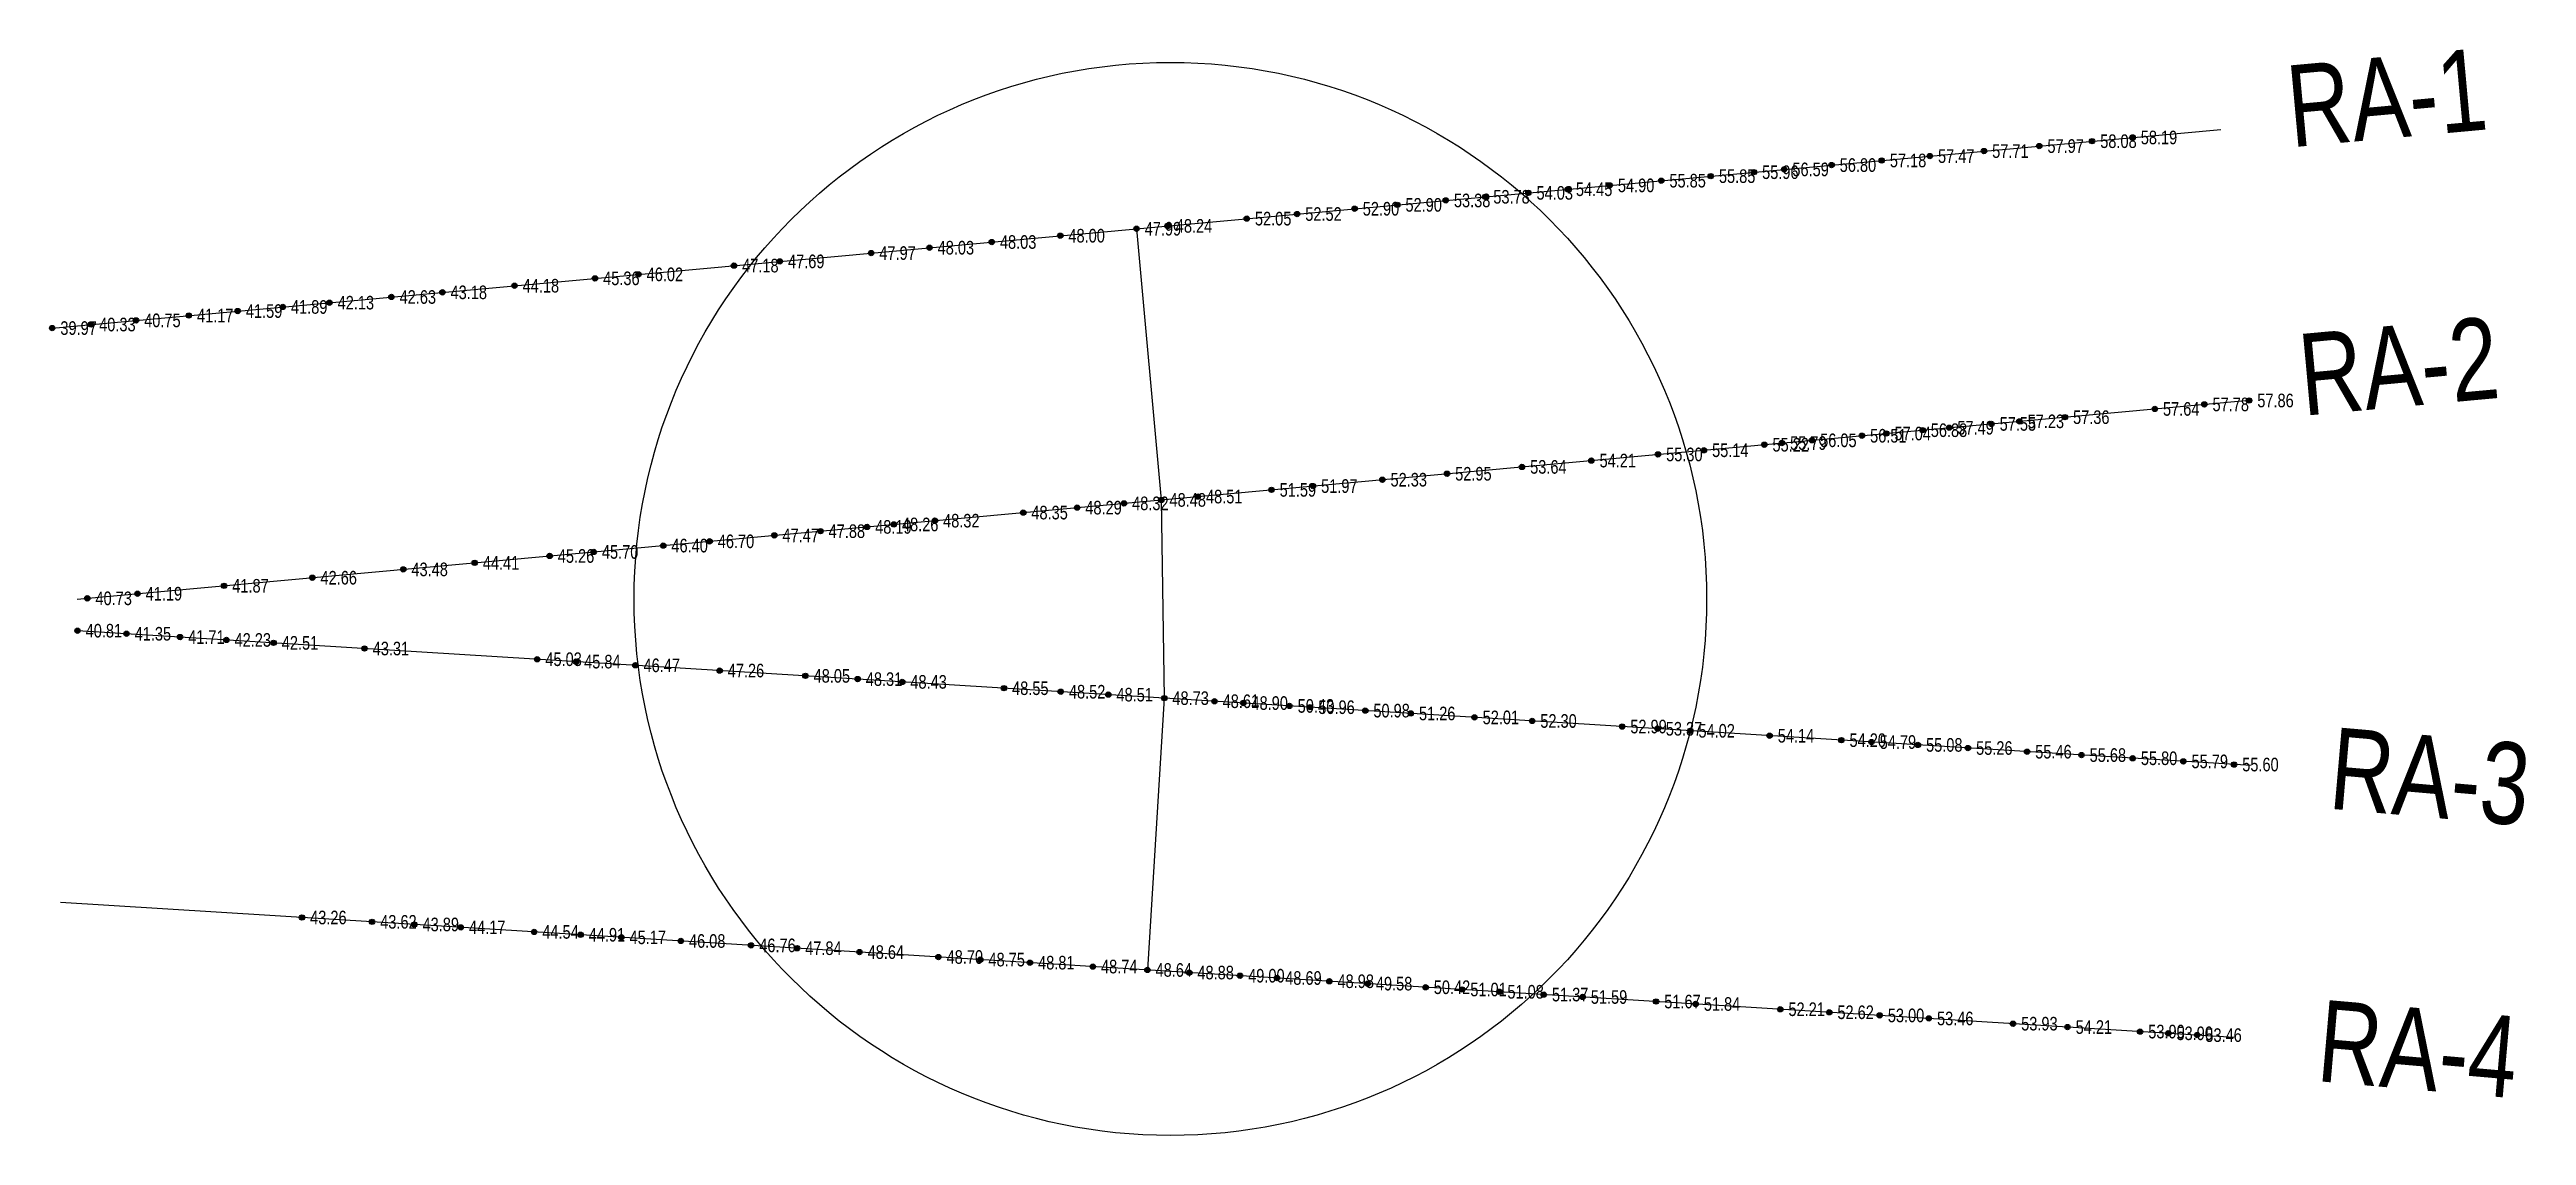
# Model space of a CAD drawing. Extents: x 573567 to 573658, y 785044.1 to 785084.
import ezdxf
from ezdxf.enums import TextEntityAlignment as Align

# ---------------------------------------------------------------- set-up
doc = ezdxf.new("R2010")
doc.units = 0
doc.header["$LTSCALE"] = 0.5
for name, color, linetype in [('DMX', 5, 'Continuous'), ('GCD', 5, 'Continuous'), ('桩号_R', 5, 'Continuous')]:
    doc.layers.add(name, color=color, linetype=linetype)
doc.styles.add('EICAD', font='fsdb_e.shx', dxfattribs={"width": 0.707, "height": 2, "bigfont": 'tjhzf.shx'})

msp = doc.modelspace()

# ---------------------------------------------------------------- texts
at = {"layer": '桩号_R', "style": 'EICAD', "width": 0.8}
for s, rotation, p in [('RA-1', 5.23181, (573649.4, 785080.389)), ('RA-2', 5.23181, (573649.842, 785070.531)), ('RA-3', 355, (573650.726, 785056.113)), ('RA-4', 355, (573650.284, 785046.108))]:
    msp.add_text(s, height=3, rotation=rotation, dxfattribs=at).set_placement(p)

# ---------------------------------------------------------------- blocks, each defined once
blk = doc.blocks.new('gc200')
h = blk.add_hatch(color=0)
edge = h.paths.add_edge_path()
edge.add_arc((0, 0), 0.196, 0, 360)
at = {"color": 0}
blk.add_circle((0, 0), 0.196, dxfattribs=at)

# ---------------------------------------------------------------- linework, layer by layer
at = {"layer": 'DMX'}
for p, q in [((573567.143, 785073.754), (573646.81, 785081.049)), ((573568.055, 785063.796), (573647.722, 785071.09)), ((573647.919, 785057.689), (573568.072, 785062.642)), ((573647.299, 785047.708), (573567.453, 785052.661))]:
    msp.add_line(p, q, dxfattribs=at)
at = {"layer": '桩号_R', "linetype": 'Continuous'}
msp.add_lwpolyline([(573606.977, 785077.401), (573607.888, 785067.443), (573607.995, 785060.165), (573607.376, 785050.184)], dxfattribs=at)
at = {"layer": '桩号_R', "color": 4, "lineweight": -3}
msp.add_circle((573608.221, 785063.808), 19.7, dxfattribs=at)

# ---------------------------------------------------------------- block references
at = {"layer": 'GCD'}
ref = msp.add_blockref('gc200', (573642.08, 785080.616, 58.082), dxfattribs=dict(at, xscale=0.5, yscale=0.5, zscale=0.5))
ref.add_attrib('height', '58.08', dxfattribs={"height": 0.5, "style": 'EICAD', "width": 0.8}).set_placement((573642.38, 785080.616, 58.082), align=Align.MIDDLE_LEFT)
ref = msp.add_blockref('gc200', (573643.569, 785080.752, 58.188), dxfattribs=dict(at, xscale=0.5, yscale=0.5, zscale=0.5))
ref.add_attrib('height', '58.19', dxfattribs={"height": 0.5, "style": 'EICAD', "width": 0.8}).set_placement((573643.869, 785080.752, 58.188), align=Align.MIDDLE_LEFT)
ref = msp.add_blockref('gc200', (573632.509, 785079.739, 56.8), dxfattribs=dict(at, xscale=0.5, yscale=0.5, zscale=0.5))
ref.add_attrib('height', '56.80', dxfattribs={"height": 0.5, "style": 'EICAD', "width": 0.8}).set_placement((573632.809, 785079.739, 56.8), align=Align.MIDDLE_LEFT)
ref = msp.add_blockref('gc200', (573634.351, 785079.908, 57.184), dxfattribs=dict(at, xscale=0.5, yscale=0.5, zscale=0.5))
ref.add_attrib('height', '57.18', dxfattribs={"height": 0.5, "style": 'EICAD', "width": 0.8}).set_placement((573634.651, 785079.908, 57.184), align=Align.MIDDLE_LEFT)
ref = msp.add_blockref('gc200', (573636.121, 785080.07, 57.468), dxfattribs=dict(at, xscale=0.5, yscale=0.5, zscale=0.5))
ref.add_attrib('height', '57.47', dxfattribs={"height": 0.5, "style": 'EICAD', "width": 0.8}).set_placement((573636.421, 785080.07, 57.468), align=Align.MIDDLE_LEFT)
ref = msp.add_blockref('gc200', (573638.109, 785080.252, 57.705), dxfattribs=dict(at, xscale=0.5, yscale=0.5, zscale=0.5))
ref.add_attrib('height', '57.71', dxfattribs={"height": 0.5, "style": 'EICAD', "width": 0.8}).set_placement((573638.409, 785080.252, 57.705), align=Align.MIDDLE_LEFT)
ref = msp.add_blockref('gc200', (573640.14, 785080.438, 57.967), dxfattribs=dict(at, xscale=0.5, yscale=0.5, zscale=0.5))
ref.add_attrib('height', '57.97', dxfattribs={"height": 0.5, "style": 'EICAD', "width": 0.8}).set_placement((573640.44, 785080.438, 57.967), align=Align.MIDDLE_LEFT)
ref = msp.add_blockref('gc200', (573622.818, 785078.852, 54.453), dxfattribs=dict(at, xscale=0.5, yscale=0.5, zscale=0.5))
ref.add_attrib('height', '54.45', dxfattribs={"height": 0.5, "style": 'EICAD', "width": 0.8}).set_placement((573623.118, 785078.852, 54.453), align=Align.MIDDLE_LEFT)
ref = msp.add_blockref('gc200', (573624.361, 785078.993, 54.9), dxfattribs=dict(at, xscale=0.5, yscale=0.5, zscale=0.5))
ref.add_attrib('height', '54.90', dxfattribs={"height": 0.5, "style": 'EICAD', "width": 0.8}).set_placement((573624.661, 785078.993, 54.9), align=Align.MIDDLE_LEFT)
ref = msp.add_blockref('gc200', (573626.253, 785079.166, 55.849), dxfattribs=dict(at, xscale=0.5, yscale=0.5, zscale=0.5))
ref.add_attrib('height', '55.85', dxfattribs={"height": 0.5, "style": 'EICAD', "width": 0.8}).set_placement((573626.553, 785079.166, 55.849), align=Align.MIDDLE_LEFT)
ref = msp.add_blockref('gc200', (573628.072, 785079.333, 55.852), dxfattribs=dict(at, xscale=0.5, yscale=0.5, zscale=0.5))
ref.add_attrib('height', '55.85', dxfattribs={"height": 0.5, "style": 'EICAD', "width": 0.8}).set_placement((573628.372, 785079.333, 55.852), align=Align.MIDDLE_LEFT)
ref = msp.add_blockref('gc200', (573629.658, 785079.478, 55.959), dxfattribs=dict(at, xscale=0.5, yscale=0.5, zscale=0.5))
ref.add_attrib('height', '55.96', dxfattribs={"height": 0.5, "style": 'EICAD', "width": 0.8}).set_placement((573629.958, 785079.478, 55.959), align=Align.MIDDLE_LEFT)
ref = msp.add_blockref('gc200', (573630.77, 785079.58, 56.586), dxfattribs=dict(at, xscale=0.5, yscale=0.5, zscale=0.5))
ref.add_attrib('height', '56.59', dxfattribs={"height": 0.5, "style": 'EICAD', "width": 0.8}).set_placement((573631.07, 785079.58, 56.586), align=Align.MIDDLE_LEFT)
ref = msp.add_blockref('gc200', (573612.876, 785077.942, 52.521), dxfattribs=dict(at, xscale=0.5, yscale=0.5, zscale=0.5))
ref.add_attrib('height', '52.52', dxfattribs={"height": 0.5, "style": 'EICAD', "width": 0.8}).set_placement((573613.176, 785077.942, 52.521), align=Align.MIDDLE_LEFT)
ref = msp.add_blockref('gc200', (573614.987, 785078.135, 52.9), dxfattribs=dict(at, xscale=0.5, yscale=0.5, zscale=0.5))
ref.add_attrib('height', '52.90', dxfattribs={"height": 0.5, "style": 'EICAD', "width": 0.8}).set_placement((573615.287, 785078.135, 52.9), align=Align.MIDDLE_LEFT)
ref = msp.add_blockref('gc200', (573616.556, 785078.278, 52.9), dxfattribs=dict(at, xscale=0.5, yscale=0.5, zscale=0.5))
ref.add_attrib('height', '52.90', dxfattribs={"height": 0.5, "style": 'EICAD', "width": 0.8}).set_placement((573616.856, 785078.278, 52.9), align=Align.MIDDLE_LEFT)
ref = msp.add_blockref('gc200', (573618.337, 785078.441, 53.376), dxfattribs=dict(at, xscale=0.5, yscale=0.5, zscale=0.5))
ref.add_attrib('height', '53.38', dxfattribs={"height": 0.5, "style": 'EICAD', "width": 0.8}).set_placement((573618.637, 785078.441, 53.376), align=Align.MIDDLE_LEFT)
ref = msp.add_blockref('gc200', (573619.784, 785078.574, 53.784), dxfattribs=dict(at, xscale=0.5, yscale=0.5, zscale=0.5))
ref.add_attrib('height', '53.78', dxfattribs={"height": 0.5, "style": 'EICAD', "width": 0.8}).set_placement((573620.084, 785078.574, 53.784), align=Align.MIDDLE_LEFT)
ref = msp.add_blockref('gc200', (573621.371, 785078.719, 54.026), dxfattribs=dict(at, xscale=0.5, yscale=0.5, zscale=0.5))
ref.add_attrib('height', '54.03', dxfattribs={"height": 0.5, "style": 'EICAD', "width": 0.8}).set_placement((573621.671, 785078.719, 54.026), align=Align.MIDDLE_LEFT)
ref = msp.add_blockref('gc200', (573604.175, 785077.145, 48), dxfattribs=dict(at, xscale=0.5, yscale=0.5, zscale=0.5))
ref.add_attrib('height', '48.00', dxfattribs={"height": 0.5, "style": 'EICAD', "width": 0.8}).set_placement((573604.475, 785077.145, 48), align=Align.MIDDLE_LEFT)
ref = msp.add_blockref('gc200', (573606.977, 785077.401, 47.986), dxfattribs=dict(at, xscale=0.5, yscale=0.5, zscale=0.5))
ref.add_attrib('height', '47.99', dxfattribs={"height": 0.5, "style": 'EICAD', "width": 0.8}).set_placement((573607.277, 785077.401, 47.986), align=Align.MIDDLE_LEFT)
ref = msp.add_blockref('gc200', (573608.12, 785077.506, 48.239), dxfattribs=dict(at, xscale=0.5, yscale=0.5, zscale=0.5))
ref.add_attrib('height', '48.24', dxfattribs={"height": 0.5, "style": 'EICAD', "width": 0.8}).set_placement((573608.42, 785077.506, 48.239), align=Align.MIDDLE_LEFT)
ref = msp.add_blockref('gc200', (573611.027, 785077.772, 52.048), dxfattribs=dict(at, xscale=0.5, yscale=0.5, zscale=0.5))
ref.add_attrib('height', '52.05', dxfattribs={"height": 0.5, "style": 'EICAD', "width": 0.8}).set_placement((573611.327, 785077.772, 52.048), align=Align.MIDDLE_LEFT)
ref = msp.add_blockref('gc200', (573593.874, 785076.202, 47.685), dxfattribs=dict(at, xscale=0.5, yscale=0.5, zscale=0.5))
ref.add_attrib('height', '47.69', dxfattribs={"height": 0.5, "style": 'EICAD', "width": 0.8}).set_placement((573594.174, 785076.202, 47.685), align=Align.MIDDLE_LEFT)
ref = msp.add_blockref('gc200', (573597.228, 785076.509, 47.974), dxfattribs=dict(at, xscale=0.5, yscale=0.5, zscale=0.5))
ref.add_attrib('height', '47.97', dxfattribs={"height": 0.5, "style": 'EICAD', "width": 0.8}).set_placement((573597.528, 785076.509, 47.974), align=Align.MIDDLE_LEFT)
ref = msp.add_blockref('gc200', (573599.371, 785076.705, 48.027), dxfattribs=dict(at, xscale=0.5, yscale=0.5, zscale=0.5))
ref.add_attrib('height', '48.03', dxfattribs={"height": 0.5, "style": 'EICAD', "width": 0.8}).set_placement((573599.671, 785076.705, 48.027), align=Align.MIDDLE_LEFT)
ref = msp.add_blockref('gc200', (573601.659, 785076.914, 48.031), dxfattribs=dict(at, xscale=0.5, yscale=0.5, zscale=0.5))
ref.add_attrib('height', '48.03', dxfattribs={"height": 0.5, "style": 'EICAD', "width": 0.8}).set_placement((573601.959, 785076.914, 48.031), align=Align.MIDDLE_LEFT)
ref = msp.add_blockref('gc200', (573584.126, 785075.309, 44.179), dxfattribs=dict(at, xscale=0.5, yscale=0.5, zscale=0.5))
ref.add_attrib('height', '44.18', dxfattribs={"height": 0.5, "style": 'EICAD', "width": 0.8}).set_placement((573584.426, 785075.309, 44.179), align=Align.MIDDLE_LEFT)
ref = msp.add_blockref('gc200', (573587.083, 785075.58, 45.355), dxfattribs=dict(at, xscale=0.5, yscale=0.5, zscale=0.5))
ref.add_attrib('height', '45.36', dxfattribs={"height": 0.5, "style": 'EICAD', "width": 0.8}).set_placement((573587.383, 785075.58, 45.355), align=Align.MIDDLE_LEFT)
ref = msp.add_blockref('gc200', (573588.681, 785075.726, 46.022), dxfattribs=dict(at, xscale=0.5, yscale=0.5, zscale=0.5))
ref.add_attrib('height', '46.02', dxfattribs={"height": 0.5, "style": 'EICAD', "width": 0.8}).set_placement((573588.981, 785075.726, 46.022), align=Align.MIDDLE_LEFT)
ref = msp.add_blockref('gc200', (573592.189, 785076.047, 47.177), dxfattribs=dict(at, xscale=0.5, yscale=0.5, zscale=0.5))
ref.add_attrib('height', '47.18', dxfattribs={"height": 0.5, "style": 'EICAD', "width": 0.8}).set_placement((573592.489, 785076.047, 47.177), align=Align.MIDDLE_LEFT)
ref = msp.add_blockref('gc200', (573573.957, 785074.378, 41.587), dxfattribs=dict(at, xscale=0.5, yscale=0.5, zscale=0.5))
ref.add_attrib('height', '41.59', dxfattribs={"height": 0.5, "style": 'EICAD', "width": 0.8}).set_placement((573574.257, 785074.378, 41.587), align=Align.MIDDLE_LEFT)
ref = msp.add_blockref('gc200', (573575.614, 785074.529, 41.891), dxfattribs=dict(at, xscale=0.5, yscale=0.5, zscale=0.5))
ref.add_attrib('height', '41.89', dxfattribs={"height": 0.5, "style": 'EICAD', "width": 0.8}).set_placement((573575.914, 785074.529, 41.891), align=Align.MIDDLE_LEFT)
ref = msp.add_blockref('gc200', (573577.328, 785074.686, 42.125), dxfattribs=dict(at, xscale=0.5, yscale=0.5, zscale=0.5))
ref.add_attrib('height', '42.13', dxfattribs={"height": 0.5, "style": 'EICAD', "width": 0.8}).set_placement((573577.628, 785074.686, 42.125), align=Align.MIDDLE_LEFT)
ref = msp.add_blockref('gc200', (573579.604, 785074.895, 42.629), dxfattribs=dict(at, xscale=0.5, yscale=0.5, zscale=0.5))
ref.add_attrib('height', '42.63', dxfattribs={"height": 0.5, "style": 'EICAD', "width": 0.8}).set_placement((573579.904, 785074.895, 42.629), align=Align.MIDDLE_LEFT)
ref = msp.add_blockref('gc200', (573581.477, 785075.066, 43.178), dxfattribs=dict(at, xscale=0.5, yscale=0.5, zscale=0.5))
ref.add_attrib('height', '43.18', dxfattribs={"height": 0.5, "style": 'EICAD', "width": 0.8}).set_placement((573581.777, 785075.066, 43.178), align=Align.MIDDLE_LEFT)
ref = msp.add_blockref('gc200', (573567.143, 785073.754, 39.974), dxfattribs=dict(at, xscale=0.5, yscale=0.5, zscale=0.5))
ref.add_attrib('height', '39.97', dxfattribs={"height": 0.5, "style": 'EICAD', "width": 0.8}).set_placement((573567.443, 785073.754, 39.974), align=Align.MIDDLE_LEFT)
ref = msp.add_blockref('gc200', (573568.569, 785073.884, 40.33), dxfattribs=dict(at, xscale=0.5, yscale=0.5, zscale=0.5))
ref.add_attrib('height', '40.33', dxfattribs={"height": 0.5, "style": 'EICAD', "width": 0.8}).set_placement((573568.869, 785073.884, 40.33), align=Align.MIDDLE_LEFT)
ref = msp.add_blockref('gc200', (573570.222, 785074.036, 40.749), dxfattribs=dict(at, xscale=0.5, yscale=0.5, zscale=0.5))
ref.add_attrib('height', '40.75', dxfattribs={"height": 0.5, "style": 'EICAD', "width": 0.8}).set_placement((573570.522, 785074.036, 40.749), align=Align.MIDDLE_LEFT)
ref = msp.add_blockref('gc200', (573572.163, 785074.214, 41.171), dxfattribs=dict(at, xscale=0.5, yscale=0.5, zscale=0.5))
ref.add_attrib('height', '41.17', dxfattribs={"height": 0.5, "style": 'EICAD', "width": 0.8}).set_placement((573572.463, 785074.214, 41.171), align=Align.MIDDLE_LEFT)
ref = msp.add_blockref('gc200', (573644.384, 785070.785, 57.638), dxfattribs=dict(at, xscale=0.5, yscale=0.5, zscale=0.5))
ref.add_attrib('height', '57.64', dxfattribs={"height": 0.5, "style": 'EICAD', "width": 0.8}).set_placement((573644.684, 785070.785, 57.638), align=Align.MIDDLE_LEFT)
ref = msp.add_blockref('gc200', (573646.204, 785070.951, 57.781), dxfattribs=dict(at, xscale=0.5, yscale=0.5, zscale=0.5))
ref.add_attrib('height', '57.78', dxfattribs={"height": 0.5, "style": 'EICAD', "width": 0.8}).set_placement((573646.504, 785070.951, 57.781), align=Align.MIDDLE_LEFT)
ref = msp.add_blockref('gc200', (573647.849, 785071.095, 57.864), dxfattribs=dict(at, xscale=0.5, yscale=0.5, zscale=0.5))
ref.add_attrib('height', '57.86', dxfattribs={"height": 0.5, "style": 'EICAD', "width": 0.8}).set_placement((573648.149, 785071.095, 57.864), align=Align.MIDDLE_LEFT)
ref = msp.add_blockref('gc200', (573633.625, 785069.8, 56.512), dxfattribs=dict(at, xscale=0.5, yscale=0.5, zscale=0.5))
ref.add_attrib('height', '56.51', dxfattribs={"height": 0.5, "style": 'EICAD', "width": 0.8}).set_placement((573633.925, 785069.8, 56.512), align=Align.MIDDLE_LEFT)
ref = msp.add_blockref('gc200', (573634.521, 785069.882, 57.041), dxfattribs=dict(at, xscale=0.5, yscale=0.5, zscale=0.5))
ref.add_attrib('height', '57.04', dxfattribs={"height": 0.5, "style": 'EICAD', "width": 0.8}).set_placement((573634.821, 785069.882, 57.041), align=Align.MIDDLE_LEFT)
ref = msp.add_blockref('gc200', (573635.854, 785070.004, 56.875), dxfattribs=dict(at, xscale=0.5, yscale=0.5, zscale=0.5))
ref.add_attrib('height', '56.88', dxfattribs={"height": 0.5, "style": 'EICAD', "width": 0.8}).set_placement((573636.154, 785070.004, 56.875), align=Align.MIDDLE_LEFT)
ref = msp.add_blockref('gc200', (573636.831, 785070.093, 57.487), dxfattribs=dict(at, xscale=0.5, yscale=0.5, zscale=0.5))
ref.add_attrib('height', '57.49', dxfattribs={"height": 0.5, "style": 'EICAD', "width": 0.8}).set_placement((573637.131, 785070.093, 57.487), align=Align.MIDDLE_LEFT)
ref = msp.add_blockref('gc200', (573638.385, 785070.235, 57.551), dxfattribs=dict(at, xscale=0.5, yscale=0.5, zscale=0.5))
ref.add_attrib('height', '57.55', dxfattribs={"height": 0.5, "style": 'EICAD', "width": 0.8}).set_placement((573638.685, 785070.235, 57.551), align=Align.MIDDLE_LEFT)
ref = msp.add_blockref('gc200', (573639.412, 785070.329, 57.227), dxfattribs=dict(at, xscale=0.5, yscale=0.5, zscale=0.5))
ref.add_attrib('height', '57.23', dxfattribs={"height": 0.5, "style": 'EICAD', "width": 0.8}).set_placement((573639.712, 785070.329, 57.227), align=Align.MIDDLE_LEFT)
ref = msp.add_blockref('gc200', (573641.081, 785070.482, 57.363), dxfattribs=dict(at, xscale=0.5, yscale=0.5, zscale=0.5))
ref.add_attrib('height', '57.36', dxfattribs={"height": 0.5, "style": 'EICAD', "width": 0.8}).set_placement((573641.381, 785070.482, 57.363), align=Align.MIDDLE_LEFT)
ref = msp.add_blockref('gc200', (573623.686, 785068.889, 54.205), dxfattribs=dict(at, xscale=0.5, yscale=0.5, zscale=0.5))
ref.add_attrib('height', '54.21', dxfattribs={"height": 0.5, "style": 'EICAD', "width": 0.8}).set_placement((573623.986, 785068.889, 54.205), align=Align.MIDDLE_LEFT)
ref = msp.add_blockref('gc200', (573626.133, 785069.114, 55.3), dxfattribs=dict(at, xscale=0.5, yscale=0.5, zscale=0.5))
ref.add_attrib('height', '55.30', dxfattribs={"height": 0.5, "style": 'EICAD', "width": 0.8}).set_placement((573626.433, 785069.114, 55.3), align=Align.MIDDLE_LEFT)
ref = msp.add_blockref('gc200', (573627.82, 785069.268, 55.136), dxfattribs=dict(at, xscale=0.5, yscale=0.5, zscale=0.5))
ref.add_attrib('height', '55.14', dxfattribs={"height": 0.5, "style": 'EICAD', "width": 0.8}).set_placement((573628.12, 785069.268, 55.136), align=Align.MIDDLE_LEFT)
ref = msp.add_blockref('gc200', (573630.039, 785069.471, 55.223), dxfattribs=dict(at, xscale=0.5, yscale=0.5, zscale=0.5))
ref.add_attrib('height', '55.22', dxfattribs={"height": 0.5, "style": 'EICAD', "width": 0.8}).set_placement((573630.339, 785069.471, 55.223), align=Align.MIDDLE_LEFT)
ref = msp.add_blockref('gc200', (573630.687, 785069.531, 55.788), dxfattribs=dict(at, xscale=0.5, yscale=0.5, zscale=0.5))
ref.add_attrib('height', '55.79', dxfattribs={"height": 0.5, "style": 'EICAD', "width": 0.8}).set_placement((573630.987, 785069.531, 55.788), align=Align.MIDDLE_LEFT)
ref = msp.add_blockref('gc200', (573631.79, 785069.632, 56.047), dxfattribs=dict(at, xscale=0.5, yscale=0.5, zscale=0.5))
ref.add_attrib('height', '56.05', dxfattribs={"height": 0.5, "style": 'EICAD', "width": 0.8}).set_placement((573632.09, 785069.632, 56.047), align=Align.MIDDLE_LEFT)
ref = msp.add_blockref('gc200', (573613.458, 785067.953, 51.971), dxfattribs=dict(at, xscale=0.5, yscale=0.5, zscale=0.5))
ref.add_attrib('height', '51.97', dxfattribs={"height": 0.5, "style": 'EICAD', "width": 0.8}).set_placement((573613.758, 785067.953, 51.971), align=Align.MIDDLE_LEFT)
ref = msp.add_blockref('gc200', (573616.008, 785068.186, 52.329), dxfattribs=dict(at, xscale=0.5, yscale=0.5, zscale=0.5))
ref.add_attrib('height', '52.33', dxfattribs={"height": 0.5, "style": 'EICAD', "width": 0.8}).set_placement((573616.308, 785068.186, 52.329), align=Align.MIDDLE_LEFT)
ref = msp.add_blockref('gc200', (573618.383, 785068.404, 52.949), dxfattribs=dict(at, xscale=0.5, yscale=0.5, zscale=0.5))
ref.add_attrib('height', '52.95', dxfattribs={"height": 0.5, "style": 'EICAD', "width": 0.8}).set_placement((573618.683, 785068.404, 52.949), align=Align.MIDDLE_LEFT)
ref = msp.add_blockref('gc200', (573621.137, 785068.656, 53.643), dxfattribs=dict(at, xscale=0.5, yscale=0.5, zscale=0.5))
ref.add_attrib('height', '53.64', dxfattribs={"height": 0.5, "style": 'EICAD', "width": 0.8}).set_placement((573621.437, 785068.656, 53.643), align=Align.MIDDLE_LEFT)
ref = msp.add_blockref('gc200', (573602.814, 785066.978, 48.346), dxfattribs=dict(at, xscale=0.5, yscale=0.5, zscale=0.5))
ref.add_attrib('height', '48.35', dxfattribs={"height": 0.5, "style": 'EICAD', "width": 0.8}).set_placement((573603.114, 785066.978, 48.346), align=Align.MIDDLE_LEFT)
ref = msp.add_blockref('gc200', (573604.796, 785067.16, 48.293), dxfattribs=dict(at, xscale=0.5, yscale=0.5, zscale=0.5))
ref.add_attrib('height', '48.29', dxfattribs={"height": 0.5, "style": 'EICAD', "width": 0.8}).set_placement((573605.096, 785067.16, 48.293), align=Align.MIDDLE_LEFT)
ref = msp.add_blockref('gc200', (573606.516, 785067.317, 48.324), dxfattribs=dict(at, xscale=0.5, yscale=0.5, zscale=0.5))
ref.add_attrib('height', '48.32', dxfattribs={"height": 0.5, "style": 'EICAD', "width": 0.8}).set_placement((573606.816, 785067.317, 48.324), align=Align.MIDDLE_LEFT)
ref = msp.add_blockref('gc200', (573607.888, 785067.443, 48.48), dxfattribs=dict(at, xscale=0.5, yscale=0.5, zscale=0.5))
ref.add_attrib('height', '48.48', dxfattribs={"height": 0.5, "style": 'EICAD', "width": 0.8}).set_placement((573608.188, 785067.443, 47.986), align=Align.MIDDLE_LEFT)
ref = msp.add_blockref('gc200', (573609.229, 785067.566, 48.509), dxfattribs=dict(at, xscale=0.5, yscale=0.5, zscale=0.5))
ref.add_attrib('height', '48.51', dxfattribs={"height": 0.5, "style": 'EICAD', "width": 0.8}).set_placement((573609.529, 785067.566, 48.509), align=Align.MIDDLE_LEFT)
ref = msp.add_blockref('gc200', (573611.934, 785067.813, 51.589), dxfattribs=dict(at, xscale=0.5, yscale=0.5, zscale=0.5))
ref.add_attrib('height', '51.59', dxfattribs={"height": 0.5, "style": 'EICAD', "width": 0.8}).set_placement((573612.234, 785067.813, 51.589), align=Align.MIDDLE_LEFT)
ref = msp.add_blockref('gc200', (573593.67, 785066.141, 47.47), dxfattribs=dict(at, xscale=0.5, yscale=0.5, zscale=0.5))
ref.add_attrib('height', '47.47', dxfattribs={"height": 0.5, "style": 'EICAD', "width": 0.8}).set_placement((573593.97, 785066.141, 47.47), align=Align.MIDDLE_LEFT)
ref = msp.add_blockref('gc200', (573595.366, 785066.296, 47.88), dxfattribs=dict(at, xscale=0.5, yscale=0.5, zscale=0.5))
ref.add_attrib('height', '47.88', dxfattribs={"height": 0.5, "style": 'EICAD', "width": 0.8}).set_placement((573595.666, 785066.296, 47.88), align=Align.MIDDLE_LEFT)
ref = msp.add_blockref('gc200', (573597.076, 785066.453, 48.193), dxfattribs=dict(at, xscale=0.5, yscale=0.5, zscale=0.5))
ref.add_attrib('height', '48.19', dxfattribs={"height": 0.5, "style": 'EICAD', "width": 0.8}).set_placement((573597.376, 785066.453, 48.193), align=Align.MIDDLE_LEFT)
ref = msp.add_blockref('gc200', (573598.06, 785066.543, 48.263), dxfattribs=dict(at, xscale=0.5, yscale=0.5, zscale=0.5))
ref.add_attrib('height', '48.26', dxfattribs={"height": 0.5, "style": 'EICAD', "width": 0.8}).set_placement((573598.36, 785066.543, 48.263), align=Align.MIDDLE_LEFT)
ref = msp.add_blockref('gc200', (573599.571, 785066.681, 48.317), dxfattribs=dict(at, xscale=0.5, yscale=0.5, zscale=0.5))
ref.add_attrib('height', '48.32', dxfattribs={"height": 0.5, "style": 'EICAD', "width": 0.8}).set_placement((573599.871, 785066.681, 48.317), align=Align.MIDDLE_LEFT)
ref = msp.add_blockref('gc200', (573585.417, 785065.385, 45.261), dxfattribs=dict(at, xscale=0.5, yscale=0.5, zscale=0.5))
ref.add_attrib('height', '45.26', dxfattribs={"height": 0.5, "style": 'EICAD', "width": 0.8}).set_placement((573585.717, 785065.385, 45.261), align=Align.MIDDLE_LEFT)
ref = msp.add_blockref('gc200', (573587.037, 785065.534, 45.7), dxfattribs=dict(at, xscale=0.5, yscale=0.5, zscale=0.5))
ref.add_attrib('height', '45.70', dxfattribs={"height": 0.5, "style": 'EICAD', "width": 0.8}).set_placement((573587.337, 785065.534, 45.7), align=Align.MIDDLE_LEFT)
ref = msp.add_blockref('gc200', (573589.59, 785065.767, 46.4), dxfattribs=dict(at, xscale=0.5, yscale=0.5, zscale=0.5))
ref.add_attrib('height', '46.40', dxfattribs={"height": 0.5, "style": 'EICAD', "width": 0.8}).set_placement((573589.89, 785065.767, 46.4), align=Align.MIDDLE_LEFT)
ref = msp.add_blockref('gc200', (573591.294, 785065.923, 46.7), dxfattribs=dict(at, xscale=0.5, yscale=0.5, zscale=0.5))
ref.add_attrib('height', '46.70', dxfattribs={"height": 0.5, "style": 'EICAD', "width": 0.8}).set_placement((573591.594, 785065.923, 46.7), align=Align.MIDDLE_LEFT)
ref = msp.add_blockref('gc200', (573573.458, 785064.29, 41.867), dxfattribs=dict(at, xscale=0.5, yscale=0.5, zscale=0.5))
ref.add_attrib('height', '41.87', dxfattribs={"height": 0.5, "style": 'EICAD', "width": 0.8}).set_placement((573573.758, 785064.29, 41.867), align=Align.MIDDLE_LEFT)
ref = msp.add_blockref('gc200', (573576.699, 785064.587, 42.656), dxfattribs=dict(at, xscale=0.5, yscale=0.5, zscale=0.5))
ref.add_attrib('height', '42.66', dxfattribs={"height": 0.5, "style": 'EICAD', "width": 0.8}).set_placement((573576.999, 785064.587, 42.656), align=Align.MIDDLE_LEFT)
ref = msp.add_blockref('gc200', (573580.04, 785064.893, 43.476), dxfattribs=dict(at, xscale=0.5, yscale=0.5, zscale=0.5))
ref.add_attrib('height', '43.48', dxfattribs={"height": 0.5, "style": 'EICAD', "width": 0.8}).set_placement((573580.34, 785064.893, 43.476), align=Align.MIDDLE_LEFT)
ref = msp.add_blockref('gc200', (573582.663, 785065.133, 44.412), dxfattribs=dict(at, xscale=0.5, yscale=0.5, zscale=0.5))
ref.add_attrib('height', '44.41', dxfattribs={"height": 0.5, "style": 'EICAD', "width": 0.8}).set_placement((573582.963, 785065.133, 44.412), align=Align.MIDDLE_LEFT)
ref = msp.add_blockref('gc200', (573568.433, 785063.83, 40.729), dxfattribs=dict(at, xscale=0.5, yscale=0.5, zscale=0.5))
ref.add_attrib('height', '40.73', dxfattribs={"height": 0.5, "style": 'EICAD', "width": 0.8}).set_placement((573568.733, 785063.83, 40.729), align=Align.MIDDLE_LEFT)
ref = msp.add_blockref('gc200', (573570.276, 785063.999, 41.19), dxfattribs=dict(at, xscale=0.5, yscale=0.5, zscale=0.5))
ref.add_attrib('height', '41.19', dxfattribs={"height": 0.5, "style": 'EICAD', "width": 0.8}).set_placement((573570.576, 785063.999, 41.19), align=Align.MIDDLE_LEFT)
ref = msp.add_blockref('gc200', (573568.072, 785062.642, 40.812), dxfattribs=dict(at, xscale=0.5, yscale=0.5, zscale=0.5))
ref.add_attrib('height', '40.81', dxfattribs={"height": 0.5, "style": 'EICAD', "width": 0.8}).set_placement((573568.372, 785062.642, 40.812), align=Align.MIDDLE_LEFT)
ref = msp.add_blockref('gc200', (573569.872, 785062.53, 41.347), dxfattribs=dict(at, xscale=0.5, yscale=0.5, zscale=0.5))
ref.add_attrib('height', '41.35', dxfattribs={"height": 0.5, "style": 'EICAD', "width": 0.8}).set_placement((573570.172, 785062.53, 41.347), align=Align.MIDDLE_LEFT)
ref = msp.add_blockref('gc200', (573571.838, 785062.408, 41.713), dxfattribs=dict(at, xscale=0.5, yscale=0.5, zscale=0.5))
ref.add_attrib('height', '41.71', dxfattribs={"height": 0.5, "style": 'EICAD', "width": 0.8}).set_placement((573572.138, 785062.408, 41.713), align=Align.MIDDLE_LEFT)
ref = msp.add_blockref('gc200', (573573.542, 785062.302, 42.228), dxfattribs=dict(at, xscale=0.5, yscale=0.5, zscale=0.5))
ref.add_attrib('height', '42.23', dxfattribs={"height": 0.5, "style": 'EICAD', "width": 0.8}).set_placement((573573.842, 785062.302, 42.228), align=Align.MIDDLE_LEFT)
ref = msp.add_blockref('gc200', (573575.277, 785062.195, 42.512), dxfattribs=dict(at, xscale=0.5, yscale=0.5, zscale=0.5))
ref.add_attrib('height', '42.51', dxfattribs={"height": 0.5, "style": 'EICAD', "width": 0.8}).set_placement((573575.577, 785062.195, 42.512), align=Align.MIDDLE_LEFT)
ref = msp.add_blockref('gc200', (573578.617, 785061.987, 43.307), dxfattribs=dict(at, xscale=0.5, yscale=0.5, zscale=0.5))
ref.add_attrib('height', '43.31', dxfattribs={"height": 0.5, "style": 'EICAD', "width": 0.8}).set_placement((573578.917, 785061.987, 43.307), align=Align.MIDDLE_LEFT)
ref = msp.add_blockref('gc200', (573584.96, 785061.594, 45.027), dxfattribs=dict(at, xscale=0.5, yscale=0.5, zscale=0.5))
ref.add_attrib('height', '45.03', dxfattribs={"height": 0.5, "style": 'EICAD', "width": 0.8}).set_placement((573585.26, 785061.594, 45.027), align=Align.MIDDLE_LEFT)
ref = msp.add_blockref('gc200', (573586.384, 785061.506, 45.835), dxfattribs=dict(at, xscale=0.5, yscale=0.5, zscale=0.5))
ref.add_attrib('height', '45.84', dxfattribs={"height": 0.5, "style": 'EICAD', "width": 0.8}).set_placement((573586.684, 785061.506, 45.835), align=Align.MIDDLE_LEFT)
ref = msp.add_blockref('gc200', (573588.566, 785061.37, 46.472), dxfattribs=dict(at, xscale=0.5, yscale=0.5, zscale=0.5))
ref.add_attrib('height', '46.47', dxfattribs={"height": 0.5, "style": 'EICAD', "width": 0.8}).set_placement((573588.866, 785061.37, 46.472), align=Align.MIDDLE_LEFT)
ref = msp.add_blockref('gc200', (573591.66, 785061.178, 47.257), dxfattribs=dict(at, xscale=0.5, yscale=0.5, zscale=0.5))
ref.add_attrib('height', '47.26', dxfattribs={"height": 0.5, "style": 'EICAD', "width": 0.8}).set_placement((573591.96, 785061.178, 47.257), align=Align.MIDDLE_LEFT)
ref = msp.add_blockref('gc200', (573594.814, 785060.983, 48.046), dxfattribs=dict(at, xscale=0.5, yscale=0.5, zscale=0.5))
ref.add_attrib('height', '48.05', dxfattribs={"height": 0.5, "style": 'EICAD', "width": 0.8}).set_placement((573595.114, 785060.983, 48.046), align=Align.MIDDLE_LEFT)
ref = msp.add_blockref('gc200', (573596.732, 785060.864, 48.313), dxfattribs=dict(at, xscale=0.5, yscale=0.5, zscale=0.5))
ref.add_attrib('height', '48.31', dxfattribs={"height": 0.5, "style": 'EICAD', "width": 0.8}).set_placement((573597.032, 785060.864, 48.313), align=Align.MIDDLE_LEFT)
ref = msp.add_blockref('gc200', (573598.369, 785060.762, 48.43), dxfattribs=dict(at, xscale=0.5, yscale=0.5, zscale=0.5))
ref.add_attrib('height', '48.43', dxfattribs={"height": 0.5, "style": 'EICAD', "width": 0.8}).set_placement((573598.669, 785060.762, 48.43), align=Align.MIDDLE_LEFT)
ref = msp.add_blockref('gc200', (573602.106, 785060.53, 48.548), dxfattribs=dict(at, xscale=0.5, yscale=0.5, zscale=0.5))
ref.add_attrib('height', '48.55', dxfattribs={"height": 0.5, "style": 'EICAD', "width": 0.8}).set_placement((573602.406, 785060.53, 48.548), align=Align.MIDDLE_LEFT)
ref = msp.add_blockref('gc200', (573604.194, 785060.401, 48.515), dxfattribs=dict(at, xscale=0.5, yscale=0.5, zscale=0.5))
ref.add_attrib('height', '48.52', dxfattribs={"height": 0.5, "style": 'EICAD', "width": 0.8}).set_placement((573604.494, 785060.401, 48.515), align=Align.MIDDLE_LEFT)
ref = msp.add_blockref('gc200', (573605.94, 785060.293, 48.509), dxfattribs=dict(at, xscale=0.5, yscale=0.5, zscale=0.5))
ref.add_attrib('height', '48.51', dxfattribs={"height": 0.5, "style": 'EICAD', "width": 0.8}).set_placement((573606.24, 785060.293, 48.509), align=Align.MIDDLE_LEFT)
ref = msp.add_blockref('gc200', (573607.995, 785060.165, 48.73), dxfattribs=dict(at, xscale=0.5, yscale=0.5, zscale=0.5))
ref.add_attrib('height', '48.73', dxfattribs={"height": 0.5, "style": 'EICAD', "width": 0.8}).set_placement((573608.295, 785060.165, 47.986), align=Align.MIDDLE_LEFT)
ref = msp.add_blockref('gc200', (573609.84, 785060.051, 48.611), dxfattribs=dict(at, xscale=0.5, yscale=0.5, zscale=0.5))
ref.add_attrib('height', '48.61', dxfattribs={"height": 0.5, "style": 'EICAD', "width": 0.8}).set_placement((573610.14, 785060.051, 48.611), align=Align.MIDDLE_LEFT)
ref = msp.add_blockref('gc200', (573610.9, 785059.985, 48.9), dxfattribs=dict(at, xscale=0.5, yscale=0.5, zscale=0.5))
ref.add_attrib('height', '48.90', dxfattribs={"height": 0.5, "style": 'EICAD', "width": 0.8}).set_placement((573611.2, 785059.985, 48.9), align=Align.MIDDLE_LEFT)
ref = msp.add_blockref('gc200', (573612.596, 785059.88, 50.43), dxfattribs=dict(at, xscale=0.5, yscale=0.5, zscale=0.5))
ref.add_attrib('height', '50.43', dxfattribs={"height": 0.5, "style": 'EICAD', "width": 0.8}).set_placement((573612.896, 785059.88, 50.43), align=Align.MIDDLE_LEFT)
ref = msp.add_blockref('gc200', (573613.355, 785059.833, 50.962), dxfattribs=dict(at, xscale=0.5, yscale=0.5, zscale=0.5))
ref.add_attrib('height', '50.96', dxfattribs={"height": 0.5, "style": 'EICAD', "width": 0.8}).set_placement((573613.655, 785059.833, 50.962), align=Align.MIDDLE_LEFT)
ref = msp.add_blockref('gc200', (573615.378, 785059.707, 50.983), dxfattribs=dict(at, xscale=0.5, yscale=0.5, zscale=0.5))
ref.add_attrib('height', '50.98', dxfattribs={"height": 0.5, "style": 'EICAD', "width": 0.8}).set_placement((573615.678, 785059.707, 50.983), align=Align.MIDDLE_LEFT)
ref = msp.add_blockref('gc200', (573617.053, 785059.603, 51.26), dxfattribs=dict(at, xscale=0.5, yscale=0.5, zscale=0.5))
ref.add_attrib('height', '51.26', dxfattribs={"height": 0.5, "style": 'EICAD', "width": 0.8}).set_placement((573617.353, 785059.603, 51.26), align=Align.MIDDLE_LEFT)
ref = msp.add_blockref('gc200', (573619.392, 785059.458, 52.012), dxfattribs=dict(at, xscale=0.5, yscale=0.5, zscale=0.5))
ref.add_attrib('height', '52.01', dxfattribs={"height": 0.5, "style": 'EICAD', "width": 0.8}).set_placement((573619.692, 785059.458, 52.012), align=Align.MIDDLE_LEFT)
ref = msp.add_blockref('gc200', (573621.51, 785059.327, 52.3), dxfattribs=dict(at, xscale=0.5, yscale=0.5, zscale=0.5))
ref.add_attrib('height', '52.30', dxfattribs={"height": 0.5, "style": 'EICAD', "width": 0.8}).set_placement((573621.81, 785059.327, 52.3), align=Align.MIDDLE_LEFT)
ref = msp.add_blockref('gc200', (573624.817, 785059.122, 52.987), dxfattribs=dict(at, xscale=0.5, yscale=0.5, zscale=0.5))
ref.add_attrib('height', '52.99', dxfattribs={"height": 0.5, "style": 'EICAD', "width": 0.8}).set_placement((573625.117, 785059.122, 52.987), align=Align.MIDDLE_LEFT)
ref = msp.add_blockref('gc200', (573626.119, 785059.041, 53.374), dxfattribs=dict(at, xscale=0.5, yscale=0.5, zscale=0.5))
ref.add_attrib('height', '53.37', dxfattribs={"height": 0.5, "style": 'EICAD', "width": 0.8}).set_placement((573626.419, 785059.041, 53.374), align=Align.MIDDLE_LEFT)
ref = msp.add_blockref('gc200', (573627.319, 785058.966, 54.016), dxfattribs=dict(at, xscale=0.5, yscale=0.5, zscale=0.5))
ref.add_attrib('height', '54.02', dxfattribs={"height": 0.5, "style": 'EICAD', "width": 0.8}).set_placement((573627.619, 785058.966, 54.016), align=Align.MIDDLE_LEFT)
ref = msp.add_blockref('gc200', (573630.234, 785058.786, 54.142), dxfattribs=dict(at, xscale=0.5, yscale=0.5, zscale=0.5))
ref.add_attrib('height', '54.14', dxfattribs={"height": 0.5, "style": 'EICAD', "width": 0.8}).set_placement((573630.534, 785058.786, 54.142), align=Align.MIDDLE_LEFT)
ref = msp.add_blockref('gc200', (573632.869, 785058.622, 54.2), dxfattribs=dict(at, xscale=0.5, yscale=0.5, zscale=0.5))
ref.add_attrib('height', '54.20', dxfattribs={"height": 0.5, "style": 'EICAD', "width": 0.8}).set_placement((573633.169, 785058.622, 54.2), align=Align.MIDDLE_LEFT)
ref = msp.add_blockref('gc200', (573633.978, 785058.553, 54.792), dxfattribs=dict(at, xscale=0.5, yscale=0.5, zscale=0.5))
ref.add_attrib('height', '54.79', dxfattribs={"height": 0.5, "style": 'EICAD', "width": 0.8}).set_placement((573634.278, 785058.553, 54.792), align=Align.MIDDLE_LEFT)
ref = msp.add_blockref('gc200', (573635.681, 785058.448, 55.082), dxfattribs=dict(at, xscale=0.5, yscale=0.5, zscale=0.5))
ref.add_attrib('height', '55.08', dxfattribs={"height": 0.5, "style": 'EICAD', "width": 0.8}).set_placement((573635.981, 785058.448, 55.082), align=Align.MIDDLE_LEFT)
ref = msp.add_blockref('gc200', (573637.519, 785058.334, 55.264), dxfattribs=dict(at, xscale=0.5, yscale=0.5, zscale=0.5))
ref.add_attrib('height', '55.26', dxfattribs={"height": 0.5, "style": 'EICAD', "width": 0.8}).set_placement((573637.819, 785058.334, 55.264), align=Align.MIDDLE_LEFT)
ref = msp.add_blockref('gc200', (573639.691, 785058.199, 55.455), dxfattribs=dict(at, xscale=0.5, yscale=0.5, zscale=0.5))
ref.add_attrib('height', '55.46', dxfattribs={"height": 0.5, "style": 'EICAD', "width": 0.8}).set_placement((573639.991, 785058.199, 55.455), align=Align.MIDDLE_LEFT)
ref = msp.add_blockref('gc200', (573641.69, 785058.075, 55.683), dxfattribs=dict(at, xscale=0.5, yscale=0.5, zscale=0.5))
ref.add_attrib('height', '55.68', dxfattribs={"height": 0.5, "style": 'EICAD', "width": 0.8}).set_placement((573641.99, 785058.075, 55.683), align=Align.MIDDLE_LEFT)
ref = msp.add_blockref('gc200', (573643.572, 785057.958, 55.8), dxfattribs=dict(at, xscale=0.5, yscale=0.5, zscale=0.5))
ref.add_attrib('height', '55.80', dxfattribs={"height": 0.5, "style": 'EICAD', "width": 0.8}).set_placement((573643.872, 785057.958, 55.8), align=Align.MIDDLE_LEFT)
ref = msp.add_blockref('gc200', (573645.433, 785057.843, 55.789), dxfattribs=dict(at, xscale=0.5, yscale=0.5, zscale=0.5))
ref.add_attrib('height', '55.79', dxfattribs={"height": 0.5, "style": 'EICAD', "width": 0.8}).set_placement((573645.733, 785057.843, 55.789), align=Align.MIDDLE_LEFT)
ref = msp.add_blockref('gc200', (573647.296, 785057.727, 55.6), dxfattribs=dict(at, xscale=0.5, yscale=0.5, zscale=0.5))
ref.add_attrib('height', '55.60', dxfattribs={"height": 0.5, "style": 'EICAD', "width": 0.8}).set_placement((573647.596, 785057.727, 55.6), align=Align.MIDDLE_LEFT)
ref = msp.add_blockref('gc200', (573576.319, 785052.111, 43.26), dxfattribs=dict(at, xscale=0.5, yscale=0.5, zscale=0.5))
ref.add_attrib('height', '43.26', dxfattribs={"height": 0.5, "style": 'EICAD', "width": 0.8}).set_placement((573576.619, 785052.111, 43.26), align=Align.MIDDLE_LEFT)
ref = msp.add_blockref('gc200', (573578.893, 785051.951, 43.623), dxfattribs=dict(at, xscale=0.5, yscale=0.5, zscale=0.5))
ref.add_attrib('height', '43.62', dxfattribs={"height": 0.5, "style": 'EICAD', "width": 0.8}).set_placement((573579.193, 785051.951, 43.623), align=Align.MIDDLE_LEFT)
ref = msp.add_blockref('gc200', (573580.448, 785051.855, 43.888), dxfattribs=dict(at, xscale=0.5, yscale=0.5, zscale=0.5))
ref.add_attrib('height', '43.89', dxfattribs={"height": 0.5, "style": 'EICAD', "width": 0.8}).set_placement((573580.748, 785051.855, 43.888), align=Align.MIDDLE_LEFT)
ref = msp.add_blockref('gc200', (573582.154, 785051.749, 44.17), dxfattribs=dict(at, xscale=0.5, yscale=0.5, zscale=0.5))
ref.add_attrib('height', '44.17', dxfattribs={"height": 0.5, "style": 'EICAD', "width": 0.8}).set_placement((573582.454, 785051.749, 44.17), align=Align.MIDDLE_LEFT)
ref = msp.add_blockref('gc200', (573584.847, 785051.582, 44.542), dxfattribs=dict(at, xscale=0.5, yscale=0.5, zscale=0.5))
ref.add_attrib('height', '44.54', dxfattribs={"height": 0.5, "style": 'EICAD', "width": 0.8}).set_placement((573585.147, 785051.582, 44.542), align=Align.MIDDLE_LEFT)
ref = msp.add_blockref('gc200', (573586.553, 785051.476, 44.914), dxfattribs=dict(at, xscale=0.5, yscale=0.5, zscale=0.5))
ref.add_attrib('height', '44.91', dxfattribs={"height": 0.5, "style": 'EICAD', "width": 0.8}).set_placement((573586.853, 785051.476, 44.914), align=Align.MIDDLE_LEFT)
ref = msp.add_blockref('gc200', (573588.053, 785051.383, 45.17), dxfattribs=dict(at, xscale=0.5, yscale=0.5, zscale=0.5))
ref.add_attrib('height', '45.17', dxfattribs={"height": 0.5, "style": 'EICAD', "width": 0.8}).set_placement((573588.353, 785051.383, 45.17), align=Align.MIDDLE_LEFT)
ref = msp.add_blockref('gc200', (573590.235, 785051.248, 46.081), dxfattribs=dict(at, xscale=0.5, yscale=0.5, zscale=0.5))
ref.add_attrib('height', '46.08', dxfattribs={"height": 0.5, "style": 'EICAD', "width": 0.8}).set_placement((573590.535, 785051.248, 46.081), align=Align.MIDDLE_LEFT)
ref = msp.add_blockref('gc200', (573592.818, 785051.087, 46.763), dxfattribs=dict(at, xscale=0.5, yscale=0.5, zscale=0.5))
ref.add_attrib('height', '46.76', dxfattribs={"height": 0.5, "style": 'EICAD', "width": 0.8}).set_placement((573593.118, 785051.087, 46.763), align=Align.MIDDLE_LEFT)
ref = msp.add_blockref('gc200', (573594.504, 785050.983, 47.836), dxfattribs=dict(at, xscale=0.5, yscale=0.5, zscale=0.5))
ref.add_attrib('height', '47.84', dxfattribs={"height": 0.5, "style": 'EICAD', "width": 0.8}).set_placement((573594.804, 785050.983, 47.836), align=Align.MIDDLE_LEFT)
ref = msp.add_blockref('gc200', (573596.799, 785050.84, 48.641), dxfattribs=dict(at, xscale=0.5, yscale=0.5, zscale=0.5))
ref.add_attrib('height', '48.64', dxfattribs={"height": 0.5, "style": 'EICAD', "width": 0.8}).set_placement((573597.099, 785050.84, 48.641), align=Align.MIDDLE_LEFT)
ref = msp.add_blockref('gc200', (573599.7, 785050.66, 48.7), dxfattribs=dict(at, xscale=0.5, yscale=0.5, zscale=0.5))
ref.add_attrib('height', '48.70', dxfattribs={"height": 0.5, "style": 'EICAD', "width": 0.8}).set_placement((573600, 785050.66, 48.7), align=Align.MIDDLE_LEFT)
ref = msp.add_blockref('gc200', (573601.238, 785050.565, 48.746), dxfattribs=dict(at, xscale=0.5, yscale=0.5, zscale=0.5))
ref.add_attrib('height', '48.75', dxfattribs={"height": 0.5, "style": 'EICAD', "width": 0.8}).set_placement((573601.538, 785050.565, 48.746), align=Align.MIDDLE_LEFT)
ref = msp.add_blockref('gc200', (573603.061, 785050.452, 48.809), dxfattribs=dict(at, xscale=0.5, yscale=0.5, zscale=0.5))
ref.add_attrib('height', '48.81', dxfattribs={"height": 0.5, "style": 'EICAD', "width": 0.8}).set_placement((573603.361, 785050.452, 48.809), align=Align.MIDDLE_LEFT)
ref = msp.add_blockref('gc200', (573605.372, 785050.309, 48.738), dxfattribs=dict(at, xscale=0.5, yscale=0.5, zscale=0.5))
ref.add_attrib('height', '48.74', dxfattribs={"height": 0.5, "style": 'EICAD', "width": 0.8}).set_placement((573605.672, 785050.309, 48.738), align=Align.MIDDLE_LEFT)
ref = msp.add_blockref('gc200', (573607.376, 785050.184, 48.64), dxfattribs=dict(at, xscale=0.5, yscale=0.5, zscale=0.5))
ref.add_attrib('height', '48.64', dxfattribs={"height": 0.5, "style": 'EICAD', "width": 0.8}).set_placement((573607.676, 785050.184, 47.986), align=Align.MIDDLE_LEFT)
ref = msp.add_blockref('gc200', (573608.914, 785050.089, 48.884), dxfattribs=dict(at, xscale=0.5, yscale=0.5, zscale=0.5))
ref.add_attrib('height', '48.88', dxfattribs={"height": 0.5, "style": 'EICAD', "width": 0.8}).set_placement((573609.214, 785050.089, 48.884), align=Align.MIDDLE_LEFT)
ref = msp.add_blockref('gc200', (573610.778, 785049.973, 49), dxfattribs=dict(at, xscale=0.5, yscale=0.5, zscale=0.5))
ref.add_attrib('height', '49.00', dxfattribs={"height": 0.5, "style": 'EICAD', "width": 0.8}).set_placement((573611.078, 785049.973, 49), align=Align.MIDDLE_LEFT)
ref = msp.add_blockref('gc200', (573612.139, 785049.889, 48.689), dxfattribs=dict(at, xscale=0.5, yscale=0.5, zscale=0.5))
ref.add_attrib('height', '48.69', dxfattribs={"height": 0.5, "style": 'EICAD', "width": 0.8}).set_placement((573612.439, 785049.889, 48.689), align=Align.MIDDLE_LEFT)
ref = msp.add_blockref('gc200', (573614.06, 785049.77, 48.981), dxfattribs=dict(at, xscale=0.5, yscale=0.5, zscale=0.5))
ref.add_attrib('height', '48.98', dxfattribs={"height": 0.5, "style": 'EICAD', "width": 0.8}).set_placement((573614.36, 785049.77, 48.981), align=Align.MIDDLE_LEFT)
ref = msp.add_blockref('gc200', (573615.469, 785049.682, 49.576), dxfattribs=dict(at, xscale=0.5, yscale=0.5, zscale=0.5))
ref.add_attrib('height', '49.58', dxfattribs={"height": 0.5, "style": 'EICAD', "width": 0.8}).set_placement((573615.769, 785049.682, 49.576), align=Align.MIDDLE_LEFT)
ref = msp.add_blockref('gc200', (573617.597, 785049.55, 50.423), dxfattribs=dict(at, xscale=0.5, yscale=0.5, zscale=0.5))
ref.add_attrib('height', '50.42', dxfattribs={"height": 0.5, "style": 'EICAD', "width": 0.8}).set_placement((573617.897, 785049.55, 50.423), align=Align.MIDDLE_LEFT)
ref = msp.add_blockref('gc200', (573618.939, 785049.467, 51.006), dxfattribs=dict(at, xscale=0.5, yscale=0.5, zscale=0.5))
ref.add_attrib('height', '51.01', dxfattribs={"height": 0.5, "style": 'EICAD', "width": 0.8}).set_placement((573619.239, 785049.467, 51.006), align=Align.MIDDLE_LEFT)
ref = msp.add_blockref('gc200', (573620.301, 785049.383, 51.083), dxfattribs=dict(at, xscale=0.5, yscale=0.5, zscale=0.5))
ref.add_attrib('height', '51.08', dxfattribs={"height": 0.5, "style": 'EICAD', "width": 0.8}).set_placement((573620.601, 785049.383, 51.083), align=Align.MIDDLE_LEFT)
ref = msp.add_blockref('gc200', (573621.937, 785049.281, 51.367), dxfattribs=dict(at, xscale=0.5, yscale=0.5, zscale=0.5))
ref.add_attrib('height', '51.37', dxfattribs={"height": 0.5, "style": 'EICAD', "width": 0.8}).set_placement((573622.237, 785049.281, 51.367), align=Align.MIDDLE_LEFT)
ref = msp.add_blockref('gc200', (573623.366, 785049.192, 51.59), dxfattribs=dict(at, xscale=0.5, yscale=0.5, zscale=0.5))
ref.add_attrib('height', '51.59', dxfattribs={"height": 0.5, "style": 'EICAD', "width": 0.8}).set_placement((573623.666, 785049.192, 51.59), align=Align.MIDDLE_LEFT)
ref = msp.add_blockref('gc200', (573626.063, 785049.025, 51.667), dxfattribs=dict(at, xscale=0.5, yscale=0.5, zscale=0.5))
ref.add_attrib('height', '51.67', dxfattribs={"height": 0.5, "style": 'EICAD', "width": 0.8}).set_placement((573626.363, 785049.025, 51.667), align=Align.MIDDLE_LEFT)
ref = msp.add_blockref('gc200', (573627.517, 785048.935, 51.839), dxfattribs=dict(at, xscale=0.5, yscale=0.5, zscale=0.5))
ref.add_attrib('height', '51.84', dxfattribs={"height": 0.5, "style": 'EICAD', "width": 0.8}).set_placement((573627.817, 785048.935, 51.839), align=Align.MIDDLE_LEFT)
ref = msp.add_blockref('gc200', (573630.626, 785048.742, 52.209), dxfattribs=dict(at, xscale=0.5, yscale=0.5, zscale=0.5))
ref.add_attrib('height', '52.21', dxfattribs={"height": 0.5, "style": 'EICAD', "width": 0.8}).set_placement((573630.926, 785048.742, 52.209), align=Align.MIDDLE_LEFT)
ref = msp.add_blockref('gc200', (573632.425, 785048.631, 52.623), dxfattribs=dict(at, xscale=0.5, yscale=0.5, zscale=0.5))
ref.add_attrib('height', '52.62', dxfattribs={"height": 0.5, "style": 'EICAD', "width": 0.8}).set_placement((573632.725, 785048.631, 52.623), align=Align.MIDDLE_LEFT)
ref = msp.add_blockref('gc200', (573634.277, 785048.516, 53), dxfattribs=dict(at, xscale=0.5, yscale=0.5, zscale=0.5))
ref.add_attrib('height', '53.00', dxfattribs={"height": 0.5, "style": 'EICAD', "width": 0.8}).set_placement((573634.577, 785048.516, 53), align=Align.MIDDLE_LEFT)
ref = msp.add_blockref('gc200', (573636.084, 785048.404, 53.457), dxfattribs=dict(at, xscale=0.5, yscale=0.5, zscale=0.5))
ref.add_attrib('height', '53.46', dxfattribs={"height": 0.5, "style": 'EICAD', "width": 0.8}).set_placement((573636.384, 785048.404, 53.457), align=Align.MIDDLE_LEFT)
ref = msp.add_blockref('gc200', (573639.176, 785048.212, 53.934), dxfattribs=dict(at, xscale=0.5, yscale=0.5, zscale=0.5))
ref.add_attrib('height', '53.93', dxfattribs={"height": 0.5, "style": 'EICAD', "width": 0.8}).set_placement((573639.476, 785048.212, 53.934), align=Align.MIDDLE_LEFT)
ref = msp.add_blockref('gc200', (573641.177, 785048.088, 54.207), dxfattribs=dict(at, xscale=0.5, yscale=0.5, zscale=0.5))
ref.add_attrib('height', '54.21', dxfattribs={"height": 0.5, "style": 'EICAD', "width": 0.8}).set_placement((573641.477, 785048.088, 54.207), align=Align.MIDDLE_LEFT)
ref = msp.add_blockref('gc200', (573643.844, 785047.922, 53.9), dxfattribs=dict(at, xscale=0.5, yscale=0.5, zscale=0.5))
ref.add_attrib('height', '53.90', dxfattribs={"height": 0.5, "style": 'EICAD', "width": 0.8}).set_placement((573644.144, 785047.922, 53.9), align=Align.MIDDLE_LEFT)
ref = msp.add_blockref('gc200', (573644.881, 785047.858, 53.9), dxfattribs=dict(at, xscale=0.5, yscale=0.5, zscale=0.5))
ref.add_attrib('height', '53.90', dxfattribs={"height": 0.5, "style": 'EICAD', "width": 0.8}).set_placement((573645.181, 785047.858, 53.9), align=Align.MIDDLE_LEFT)
ref = msp.add_blockref('gc200', (573645.941, 785047.792, 53.46), dxfattribs=dict(at, xscale=0.5, yscale=0.5, zscale=0.5))
ref.add_attrib('height', '53.46', dxfattribs={"height": 0.5, "style": 'EICAD', "width": 0.8}).set_placement((573646.241, 785047.792, 53.46), align=Align.MIDDLE_LEFT)

msp.set_redraw_order([(e.dxf.handle, doc.entitydb.next_handle()) for e in msp.query("TEXT MTEXT ATTDEF DIMENSION ARC_DIMENSION")])  # texts and dimensions are drawn at this point

doc.saveas('drawing.dxf')
